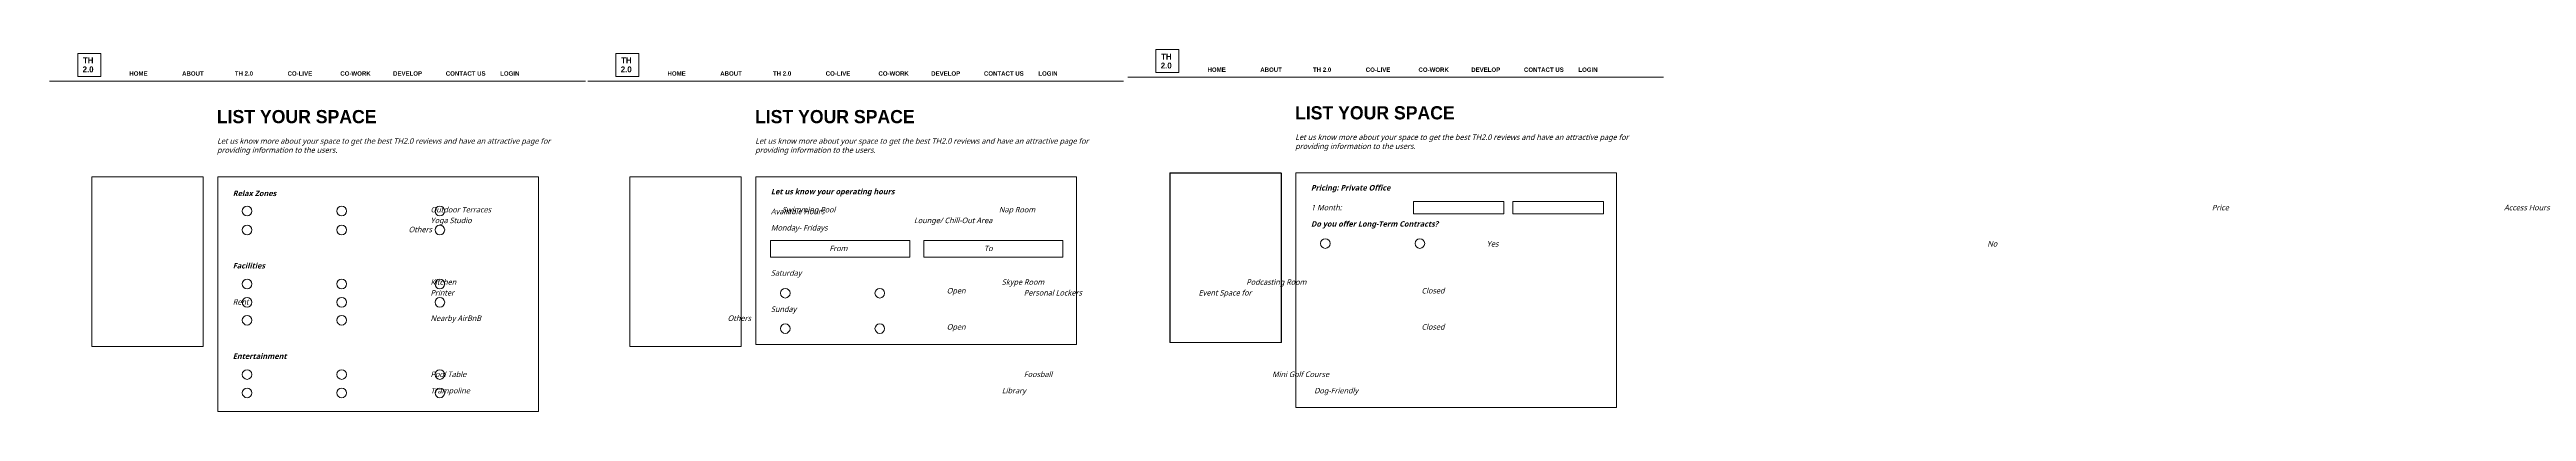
# Model space of a CAD drawing. Header units: inches. Extents: x -8 to 10100, y -1893 to 1161.
# Drawn here: x 5223 to 10012, y -320 to 380 of the extents above; entities that cross this region are included whole.
import ezdxf

# ---------------------------------------------------------------- set-up
doc = ezdxf.new("R2010")
doc.units = ezdxf.units.IN
doc.header["$MEASUREMENT"] = 0
doc.layers.add('Layer 1', color=7, linetype='Continuous')

# ---------------------------------------------------------------- blocks, each defined once
blk = doc.blocks.new('block 205')
at = {"layer": 'Layer 1', "color": 18, "lineweight": 9, "true_color": 0x010101}
blk.add_lwpolyline([(6168.429100000001, -319.9202999999998), (5548.5571, -319.9202999999998), (5548.5571, 133.9835966152896), (6168.429100000001, 133.9835966152896), (6168.429100000001, -319.9202999999998)], dxfattribs=at)
blk = doc.blocks.new('block 204')
at = {"layer": 'Layer 1'}
blk.add_blockref('block 205', (0, 0), dxfattribs=at)
blk = doc.blocks.new('block 203')
at = {"layer": 'Layer 1'}
blk.add_blockref('block 204', (0, 0), dxfattribs=at)
blk = doc.blocks.new('block 206')
at = {"layer": 'Layer 1', "color": 18, "lineweight": 9, "true_color": 0x010101}
blk.add_lwpolyline([(5322.3423, 328.0919999999996), (5277.784500000002, 328.0919999999996), (5277.784500000002, 372.6496905860768), (5322.3423, 372.6496905860768), (5322.3423, 328.0919999999996)], dxfattribs=at)
at = {"layer": 'Layer 1', "color": 253, "true_color": 0xb2b1b1, "char_height": 11.35456377410889, "attachment_point": 7}
for s, insert in [('\\fnevis|b1|i0|c0|p34;\\W1;2.0', (5287.296142578125, 335.8345947265625)), ('\\fnevis|b1|i0|c0|p34;\\W1;TH ', (5288.034423828125, 353.3302001953125))]:
    blk.add_mtext(s, dxfattribs=dict(at, insert=insert))
blk = doc.blocks.new('block 210')
at = {"layer": 'Layer 1', "color": 8, "lineweight": 9, "true_color": 0x808284}
for points in [[(5614.605500000001, 67.75600000000031), (5614.605500000001, 62.58960000000025), (5610.417300000001, 58.40139999999974), (5605.250899999999, 58.40139999999974), (5600.084500000001, 58.40139999999974), (5595.8963, 62.58960000000025), (5595.8963, 67.75600000000031), (5595.8963, 72.92240000000038), (5600.084500000001, 77.11059999999998), (5605.250899999999, 77.11059999999998), (5610.417300000001, 77.11059999999998), (5614.605500000001, 72.92240000000038), (5614.605500000001, 67.75600000000031)], [(5797.473900000001, 67.75600000000031), (5797.473900000001, 62.58960000000025), (5793.2857, 58.40139999999974), (5788.1193, 58.40139999999974), (5782.9529, 58.40139999999974), (5778.7647, 62.58960000000025), (5778.7647, 67.75600000000031), (5778.7647, 72.92240000000038), (5782.9529, 77.11059999999998), (5788.1193, 77.11059999999998), (5793.2857, 77.11059999999998), (5797.473900000001, 72.92240000000038), (5797.473900000001, 67.75600000000031)], [(5987.2925, 67.75600000000031), (5987.2925, 62.58960000000025), (5983.104299999999, 58.40139999999974), (5977.937900000001, 58.40139999999974), (5972.771499999999, 58.40139999999974), (5968.5833, 62.58960000000025), (5968.5833, 67.75600000000031), (5968.5833, 72.92240000000038), (5972.771499999999, 77.11059999999998), (5977.937900000001, 77.11059999999998), (5983.104299999999, 77.11059999999998), (5987.2925, 72.92240000000038), (5987.2925, 67.75600000000031)]]:
    blk.add_open_spline(points, degree=3, knots=[0, 0, 0, 0, 1, 1, 1, 2, 2, 2, 3, 3, 3, 4, 4, 4, 4], dxfattribs=at)
blk = doc.blocks.new('block 211')
at = {"layer": 'Layer 1', "color": 8, "lineweight": 9, "true_color": 0x808284}
for points in [[(5614.605500000001, 31.19670000000042), (5614.605500000001, 26.03020000000015), (5610.417300000001, 21.84199999999964), (5605.250899999999, 21.84199999999964), (5600.084500000001, 21.84199999999964), (5595.8963, 26.03020000000015), (5595.8963, 31.19670000000042), (5595.8963, 36.36309999999958), (5600.084500000001, 40.55130000000008), (5605.250899999999, 40.55130000000008), (5610.417300000001, 40.55130000000008), (5614.605500000001, 36.36309999999958), (5614.605500000001, 31.19670000000042)], [(5797.473900000001, 31.19670000000042), (5797.473900000001, 26.03020000000015), (5793.2857, 21.84199999999964), (5788.1193, 21.84199999999964), (5782.9529, 21.84199999999964), (5778.7647, 26.03020000000015), (5778.7647, 31.19670000000042), (5778.7647, 36.36309999999958), (5782.9529, 40.55130000000008), (5788.1193, 40.55130000000008), (5793.2857, 40.55130000000008), (5797.473900000001, 36.36309999999958), (5797.473900000001, 31.19670000000042)], [(5987.2925, 31.19670000000042), (5987.2925, 26.03020000000015), (5983.104299999999, 21.84199999999964), (5977.937900000001, 21.84199999999964), (5972.771499999999, 21.84199999999964), (5968.5833, 26.03020000000015), (5968.5833, 31.19670000000042), (5968.5833, 36.36309999999958), (5972.771499999999, 40.55130000000008), (5977.937900000001, 40.55130000000008), (5983.104299999999, 40.55130000000008), (5987.2925, 36.36309999999958), (5987.2925, 31.19670000000042)]]:
    blk.add_open_spline(points, degree=3, knots=[0, 0, 0, 0, 1, 1, 1, 2, 2, 2, 3, 3, 3, 4, 4, 4, 4], dxfattribs=at)
blk = doc.blocks.new('block 212')
at = {"layer": 'Layer 1', "color": 8, "lineweight": 9, "true_color": 0x808284}
for points in [[(5614.605500000001, -73.3096999999998), (5614.605500000001, -78.47609999999986), (5610.417300000001, -82.66430000000037), (5605.250899999999, -82.66430000000037), (5600.084500000001, -82.66430000000037), (5595.8963, -78.47609999999986), (5595.8963, -73.3096999999998), (5595.8963, -68.14329999999973), (5600.084500000001, -63.95510000000013), (5605.250899999999, -63.95510000000013), (5610.417300000001, -63.95510000000013), (5614.605500000001, -68.14329999999973), (5614.605500000001, -73.3096999999998)], [(5797.473900000001, -73.3096999999998), (5797.473900000001, -78.47609999999986), (5793.2857, -82.66430000000037), (5788.1193, -82.66430000000037), (5782.9529, -82.66430000000037), (5778.7647, -78.47609999999986), (5778.7647, -73.3096999999998), (5778.7647, -68.14329999999973), (5782.9529, -63.95510000000013), (5788.1193, -63.95510000000013), (5793.2857, -63.95510000000013), (5797.473900000001, -68.14329999999973), (5797.473900000001, -73.3096999999998)], [(5987.2925, -73.3096999999998), (5987.2925, -78.47609999999986), (5983.104299999999, -82.66430000000037), (5977.937900000001, -82.66430000000037), (5972.771499999999, -82.66430000000037), (5968.5833, -78.47609999999986), (5968.5833, -73.3096999999998), (5968.5833, -68.14329999999973), (5972.771499999999, -63.95510000000013), (5977.937900000001, -63.95510000000013), (5983.104299999999, -63.95510000000013), (5987.2925, -68.14329999999973), (5987.2925, -73.3096999999998)]]:
    blk.add_open_spline(points, degree=3, knots=[0, 0, 0, 0, 1, 1, 1, 2, 2, 2, 3, 3, 3, 4, 4, 4, 4], dxfattribs=at)
blk = doc.blocks.new('block 213')
at = {"layer": 'Layer 1', "color": 8, "lineweight": 9, "true_color": 0x808284}
for points in [[(5614.605500000001, -108.8436000000002), (5614.605500000001, -114.0100000000002), (5610.417300000001, -118.1981999999998), (5605.250899999999, -118.1981999999998), (5600.084500000001, -118.1981999999998), (5595.8963, -114.0100000000002), (5595.8963, -108.8436000000002), (5595.8963, -103.6772000000001), (5600.084500000001, -99.48899999999958), (5605.250899999999, -99.48899999999958), (5610.417300000001, -99.48899999999958), (5614.605500000001, -103.6772000000001), (5614.605500000001, -108.8436000000002)], [(5797.473900000001, -108.8436000000002), (5797.473900000001, -114.0100000000002), (5793.2857, -118.1981999999998), (5788.1193, -118.1981999999998), (5782.9529, -118.1981999999998), (5778.7647, -114.0100000000002), (5778.7647, -108.8436000000002), (5778.7647, -103.6772000000001), (5782.9529, -99.48899999999958), (5788.1193, -99.48899999999958), (5793.2857, -99.48899999999958), (5797.473900000001, -103.6772000000001), (5797.473900000001, -108.8436000000002)], [(5987.2925, -108.8436000000002), (5987.2925, -114.0100000000002), (5983.104299999999, -118.1981999999998), (5977.937900000001, -118.1981999999998), (5972.771499999999, -118.1981999999998), (5968.5833, -114.0100000000002), (5968.5833, -108.8436000000002), (5968.5833, -103.6772000000001), (5972.771499999999, -99.48899999999958), (5977.937900000001, -99.48899999999958), (5983.104299999999, -99.48899999999958), (5987.2925, -103.6772000000001), (5987.2925, -108.8436000000002)]]:
    blk.add_open_spline(points, degree=3, knots=[0, 0, 0, 0, 1, 1, 1, 2, 2, 2, 3, 3, 3, 4, 4, 4, 4], dxfattribs=at)
blk = doc.blocks.new('block 214')
at = {"layer": 'Layer 1', "color": 8, "lineweight": 9, "true_color": 0x808284}
for points in [[(5614.605500000001, -248.4814999999999), (5614.605500000001, -253.6478999999999), (5610.417300000001, -257.8361999999997), (5605.250899999999, -257.8361999999997), (5600.084500000001, -257.8361999999997), (5595.8963, -253.6478999999999), (5595.8963, -248.4814999999999), (5595.8963, -243.3150999999998), (5600.084500000001, -239.1269000000002), (5605.250899999999, -239.1269000000002), (5610.417300000001, -239.1269000000002), (5614.605500000001, -243.3150999999998), (5614.605500000001, -248.4814999999999)], [(5797.473900000001, -248.4814999999999), (5797.473900000001, -253.6478999999999), (5793.2857, -257.8361999999997), (5788.1193, -257.8361999999997), (5782.9529, -257.8361999999997), (5778.7647, -253.6478999999999), (5778.7647, -248.4814999999999), (5778.7647, -243.3150999999998), (5782.9529, -239.1269000000002), (5788.1193, -239.1269000000002), (5793.2857, -239.1269000000002), (5797.473900000001, -243.3150999999998), (5797.473900000001, -248.4814999999999)], [(5987.2925, -248.4814999999999), (5987.2925, -253.6478999999999), (5983.104299999999, -257.8361999999997), (5977.937900000001, -257.8361999999997), (5972.771499999999, -257.8361999999997), (5968.5833, -253.6478999999999), (5968.5833, -248.4814999999999), (5968.5833, -243.3150999999998), (5972.771499999999, -239.1269000000002), (5977.937900000001, -239.1269000000002), (5983.104299999999, -239.1269000000002), (5987.2925, -243.3150999999998), (5987.2925, -248.4814999999999)]]:
    blk.add_open_spline(points, degree=3, knots=[0, 0, 0, 0, 1, 1, 1, 2, 2, 2, 3, 3, 3, 4, 4, 4, 4], dxfattribs=at)
blk = doc.blocks.new('block 215')
at = {"layer": 'Layer 1', "color": 8, "lineweight": 9, "true_color": 0x808284}
for points in [[(5614.605500000001, -284.0154000000002), (5614.605500000001, -289.1818000000003), (5610.417300000001, -293.3699999999999), (5605.250899999999, -293.3699999999999), (5600.084500000001, -293.3699999999999), (5595.8963, -289.1818000000003), (5595.8963, -284.0154000000002), (5595.8963, -278.8490000000002), (5600.084500000001, -274.6607999999997), (5605.250899999999, -274.6607999999997), (5610.417300000001, -274.6607999999997), (5614.605500000001, -278.8490000000002), (5614.605500000001, -284.0154000000002)], [(5797.473900000001, -284.0154000000002), (5797.473900000001, -289.1818000000003), (5793.2857, -293.3699999999999), (5788.1193, -293.3699999999999), (5782.9529, -293.3699999999999), (5778.7647, -289.1818000000003), (5778.7647, -284.0154000000002), (5778.7647, -278.8490000000002), (5782.9529, -274.6607999999997), (5788.1193, -274.6607999999997), (5793.2857, -274.6607999999997), (5797.473900000001, -278.8490000000002), (5797.473900000001, -284.0154000000002)], [(5987.2925, -284.0154000000002), (5987.2925, -289.1818000000003), (5983.104299999999, -293.3699999999999), (5977.937900000001, -293.3699999999999), (5972.771499999999, -293.3699999999999), (5968.5833, -289.1818000000003), (5968.5833, -284.0154000000002), (5968.5833, -278.8490000000002), (5972.771499999999, -274.6607999999997), (5977.937900000001, -274.6607999999997), (5983.104299999999, -274.6607999999997), (5987.2925, -278.8490000000002), (5987.2925, -284.0154000000002)]]:
    blk.add_open_spline(points, degree=3, knots=[0, 0, 0, 0, 1, 1, 1, 2, 2, 2, 3, 3, 3, 4, 4, 4, 4], dxfattribs=at)
blk = doc.blocks.new('block 216')
at = {"layer": 'Layer 1', "color": 8, "lineweight": 9, "true_color": 0x808284}
for points in [[(5614.605500000001, -143.4480999999996), (5614.605500000001, -148.6145999999999), (5610.417300000001, -152.8028000000004), (5605.250899999999, -152.8028000000004), (5600.084500000001, -152.8028000000004), (5595.8963, -148.6145999999999), (5595.8963, -143.4480999999996), (5595.8963, -138.2816999999995), (5600.084500000001, -134.0934999999999), (5605.250899999999, -134.0934999999999), (5610.417300000001, -134.0934999999999), (5614.605500000001, -138.2816999999995), (5614.605500000001, -143.4480999999996)], [(5797.473900000001, -143.4480999999996), (5797.473900000001, -148.6145999999999), (5793.2857, -152.8028000000004), (5788.1193, -152.8028000000004), (5782.9529, -152.8028000000004), (5778.7647, -148.6145999999999), (5778.7647, -143.4480999999996), (5778.7647, -138.2816999999995), (5782.9529, -134.0934999999999), (5788.1193, -134.0934999999999), (5793.2857, -134.0934999999999), (5797.473900000001, -138.2816999999995), (5797.473900000001, -143.4480999999996)]]:
    blk.add_open_spline(points, degree=3, knots=[0, 0, 0, 0, 1, 1, 1, 2, 2, 2, 3, 3, 3, 4, 4, 4, 4], dxfattribs=at)
blk = doc.blocks.new('block 227')
at = {"layer": 'Layer 1', "color": 18, "lineweight": 9, "true_color": 0x010101}
blk.add_lwpolyline([(5520.290199999999, -194.0078000000003), (5304.9015, -194.0078000000003), (5304.9015, 133.9235966168053), (5520.290199999999, 133.9235966168053), (5520.290199999999, -194.0078000000003)], dxfattribs=at)
blk = doc.blocks.new('block 226')
at = {"layer": 'Layer 1'}
blk.add_blockref('block 227', (0, 0), dxfattribs=at)
blk = doc.blocks.new('block 247')
at = {"layer": 'Layer 1', "color": 18, "lineweight": 9, "true_color": 0x010101}
blk.add_lwpolyline([(7208.7709, -190.5222999999996), (6588.8989, -190.5222999999996), (6588.8989, 133.9835966152896), (7208.7709, 133.9835966152896), (7208.7709, -190.5222999999996)], dxfattribs=at)
blk = doc.blocks.new('block 246')
at = {"layer": 'Layer 1'}
blk.add_blockref('block 247', (0, 0), dxfattribs=at)
blk = doc.blocks.new('block 245')
at = {"layer": 'Layer 1'}
blk.add_blockref('block 246', (0, 0), dxfattribs=at)
blk = doc.blocks.new('block 248')
at = {"layer": 'Layer 1', "color": 18, "lineweight": 9, "true_color": 0x010101}
blk.add_lwpolyline([(6362.6841, 328.0919999999996), (6318.1263, 328.0919999999996), (6318.1263, 372.6496905860768), (6362.6841, 372.6496905860768), (6362.6841, 328.0919999999996)], dxfattribs=at)
at = {"layer": 'Layer 1', "color": 253, "true_color": 0xb2b1b1, "char_height": 11.35456377410889, "attachment_point": 7}
for s, insert in [('\\fnevis|b1|i0|c0|p34;\\W1;2.0', (6327.637901306152, 335.8345947265625)), ('\\fnevis|b1|i0|c0|p34;\\W1;TH ', (6328.376182556152, 353.3302001953125))]:
    blk.add_mtext(s, dxfattribs=dict(at, insert=insert))
blk = doc.blocks.new('block 253')
at = {"layer": 'Layer 1', "color": 8, "lineweight": 9, "true_color": 0x808284}
for points in [[(6654.9473, -91.17870000000039), (6654.9473, -96.34510000000046), (6650.759099999999, -100.5333000000001), (6645.592700000001, -100.5333000000001), (6640.426299999999, -100.5333000000001), (6636.2381, -96.34510000000046), (6636.2381, -91.17870000000039), (6636.2381, -86.01230000000032), (6640.426299999999, -81.82409999999982), (6645.592700000001, -81.82409999999982), (6650.759099999999, -81.82409999999982), (6654.9473, -86.01230000000032), (6654.9473, -91.17870000000039)], [(6837.815699999999, -91.17870000000039), (6837.815699999999, -96.34510000000046), (6833.627500000001, -100.5333000000001), (6828.4611, -100.5333000000001), (6823.2947, -100.5333000000001), (6819.106500000002, -96.34510000000046), (6819.106500000002, -91.17870000000039), (6819.106500000002, -86.01230000000032), (6823.2947, -81.82409999999982), (6828.4611, -81.82409999999982), (6833.627500000001, -81.82409999999982), (6837.815699999999, -86.01230000000032), (6837.815699999999, -91.17870000000039)]]:
    blk.add_open_spline(points, degree=3, knots=[0, 0, 0, 0, 1, 1, 1, 2, 2, 2, 3, 3, 3, 4, 4, 4, 4], dxfattribs=at)
blk = doc.blocks.new('block 254')
at = {"layer": 'Layer 1', "color": 8, "lineweight": 9, "true_color": 0x808284}
for points in [[(6654.9473, -159.5947999999999), (6654.9473, -164.7611999999999), (6650.759099999999, -168.9494000000004), (6645.592700000001, -168.9494000000004), (6640.426299999999, -168.9494000000004), (6636.2381, -164.7611999999999), (6636.2381, -159.5947999999999), (6636.2381, -154.4283999999998), (6640.426299999999, -150.2402000000002), (6645.592700000001, -150.2402000000002), (6650.759099999999, -150.2402000000002), (6654.9473, -154.4283999999998), (6654.9473, -159.5947999999999)], [(6837.815699999999, -159.5947999999999), (6837.815699999999, -164.7611999999999), (6833.627500000001, -168.9494000000004), (6828.4611, -168.9494000000004), (6823.2947, -168.9494000000004), (6819.106500000002, -164.7611999999999), (6819.106500000002, -159.5947999999999), (6819.106500000002, -154.4283999999998), (6823.2947, -150.2402000000002), (6828.4611, -150.2402000000002), (6833.627500000001, -150.2402000000002), (6837.815699999999, -154.4283999999998), (6837.815699999999, -159.5947999999999)]]:
    blk.add_open_spline(points, degree=3, knots=[0, 0, 0, 0, 1, 1, 1, 2, 2, 2, 3, 3, 3, 4, 4, 4, 4], dxfattribs=at)
blk = doc.blocks.new('block 256')
at = {"layer": 'Layer 1', "color": 18, "lineweight": 9, "true_color": 0x010101}
blk.add_lwpolyline([(6560.632000000001, -194.0078000000003), (6345.2433, -194.0078000000003), (6345.2433, 133.9235966168053), (6560.632000000001, 133.9235966168053), (6560.632000000001, -194.0078000000003)], dxfattribs=at)
blk = doc.blocks.new('block 255')
at = {"layer": 'Layer 1'}
blk.add_blockref('block 256', (0, 0), dxfattribs=at)
blk = doc.blocks.new('block 297')
at = {"layer": 'Layer 1', "color": 18, "lineweight": 9, "true_color": 0x010101}
blk.add_lwpolyline([(7604.8464, -186.7257), (7389.457699999999, -186.7257), (7389.457699999999, 141.2055964328474), (7604.8464, 141.2055964328474), (7604.8464, -186.7257)], dxfattribs=at)
blk = doc.blocks.new('block 296')
at = {"layer": 'Layer 1'}
blk.add_blockref('block 297', (0, 0), dxfattribs=at)
blk = doc.blocks.new('block 300')
at = {"layer": 'Layer 1', "color": 18, "lineweight": 9, "true_color": 0x010101}
blk.add_lwpolyline([(8252.7727, -312.5264999999999), (7632.9007, -312.5264999999999), (7632.9007, 141.3773964285056), (8252.7727, 141.3773964285056), (8252.7727, -312.5264999999999)], dxfattribs=at)
blk = doc.blocks.new('block 299')
at = {"layer": 'Layer 1'}
blk.add_blockref('block 300', (0, 0), dxfattribs=at)
blk = doc.blocks.new('block 302')
at = {"layer": 'Layer 1', "color": 18, "lineweight": 9, "true_color": 0x010101}
blk.add_lwpolyline([(7604.6111, -186.5538999999999), (7389.222400000001, -186.5538999999999), (7389.222400000001, 141.3773964285056), (7604.6111, 141.3773964285056), (7604.6111, -186.5538999999999)], dxfattribs=at)
blk = doc.blocks.new('block 301')
at = {"layer": 'Layer 1'}
blk.add_blockref('block 302', (0, 0), dxfattribs=at)
blk = doc.blocks.new('block 298')
at = {"layer": 'Layer 1'}
for name in ['block 301', 'block 299']:
    blk.add_blockref(name, (0, 0), dxfattribs=at)
blk = doc.blocks.new('block 303')
at = {"layer": 'Layer 1', "color": 18, "lineweight": 9, "true_color": 0x010101}
blk.add_lwpolyline([(7406.6859, 335.4856915249184), (7362.1281, 335.4856915249184), (7362.1281, 380.0433903992962), (7406.6859, 380.0433903992962), (7406.6859, 335.4856915249184)], dxfattribs=at)
at = {"layer": 'Layer 1', "color": 253, "true_color": 0xb2b1b1, "char_height": 11.35456377410889, "attachment_point": 7}
for s, insert in [('\\fnevis|b1|i0|c0|p34;\\W1;2.0', (7371.639709472656, 343.2284088134766)), ('\\fnevis|b1|i0|c0|p34;\\W1;TH ', (7372.377990722656, 360.7240142822266))]:
    blk.add_mtext(s, dxfattribs=dict(at, insert=insert))
blk = doc.blocks.new('block 305')
at = {"layer": 'Layer 1', "color": 18, "lineweight": 9, "true_color": 0x010101}
for points in [[(8034.764999999999, 62.26000000000022), (7859.937, 62.26000000000022), (7859.937, 85.91610000000037), (8034.764999999999, 85.91610000000037), (8034.764999999999, 62.26000000000022)], [(8227.2096, 62.26000000000022), (8052.3815, 62.26000000000022), (8052.3815, 85.91610000000037), (8227.2096, 85.91610000000037), (8227.2096, 62.26000000000022)]]:
    blk.add_lwpolyline(points, dxfattribs=at)
blk = doc.blocks.new('block 306')
at = {"layer": 'Layer 1', "color": 8, "lineweight": 9, "true_color": 0x808284}
for points in [[(7698.949100000002, 4.853060000000369), (7698.949100000002, -0.3133429999998043), (7694.760900000001, -4.501540000000205), (7689.594499999999, -4.501540000000205), (7684.428100000001, -4.501540000000205), (7680.2399, -0.3133429999998043), (7680.2399, 4.853060000000369), (7680.2399, 10.01950000000033), (7684.428100000001, 14.20769999999993), (7689.594499999999, 14.20769999999993), (7694.760900000001, 14.20769999999993), (7698.949100000002, 10.01950000000033), (7698.949100000002, 4.853060000000369)], [(7881.817500000001, 4.853060000000369), (7881.817500000001, -0.3133429999998043), (7877.629300000001, -4.501540000000205), (7872.4629, -4.501540000000205), (7867.2965, -4.501540000000205), (7863.1083, -0.3133429999998043), (7863.1083, 4.853060000000369), (7863.1083, 10.01950000000033), (7867.2965, 14.20769999999993), (7872.4629, 14.20769999999993), (7877.629300000001, 14.20769999999993), (7881.817500000001, 10.01950000000033), (7881.817500000001, 4.853060000000369)]]:
    blk.add_open_spline(points, degree=3, knots=[0, 0, 0, 0, 1, 1, 1, 2, 2, 2, 3, 3, 3, 4, 4, 4, 4], dxfattribs=at)

msp = doc.modelspace()

# ---------------------------------------------------------------- linework, layer by layer
at = {"layer": 'Layer 1', "color": 18, "lineweight": 5, "true_color": 0x010101}
for points in [[(5223.3423, 319.0058919412331), (6259.3423, 319.0058919412331)], [(6263.6841, 319.0058919412331), (7299.6841, 319.0058919412331)], [(7307.6859, 326.3995917544526), (8343.6859, 326.3995917544526)]]:
    msp.add_lwpolyline(points, dxfattribs=at)
at = {"layer": 'Layer 1', "color": 18, "lineweight": 9, "true_color": 0x010101}
for points in [[(6886.169900000001, -21.28169999999955), (6617.1556, -21.28169999999955), (6617.1556, 10.91939999999977), (6886.169900000001, 10.91939999999977), (6886.169900000001, -21.28169999999955)], [(7182.291300000001, -21.28169999999955), (6913.277, -21.28169999999955), (6913.277, 10.91939999999977), (7182.291300000001, 10.91939999999977), (7182.291300000001, -21.28169999999955)]]:
    msp.add_lwpolyline(points, dxfattribs=at)

# ---------------------------------------------------------------- block references
at = {"layer": 'Layer 1'}
for name in ['block 206', 'block 248', 'block 303', 'block 226', 'block 203', 'block 255', 'block 245', 'block 298', 'block 296', 'block 210', 'block 305', 'block 211', 'block 306', 'block 212', 'block 253', 'block 213', 'block 216', 'block 254', 'block 214', 'block 215']:
    msp.add_blockref(name, (0, 0), dxfattribs=at)

# ---------------------------------------------------------------- texts
at = {"layer": 'Layer 1', "color": 252, "true_color": 0x989898, "attachment_point": 7}
for s, insert, char_height in [('\\fnevis|b1|i0|c0|p34;\\W1;HOME^I^IABOUT^I^ITH 2.0^I^ICO-LIVE^I^ICO-WORK^I^IDEVELOP^I^ICONTACT US^I^ILOGIN ', (5377.677734375, 329.2989501953125), 8.495999999999999), ('\\fnevis|b1|i0|c0|p34;\\W1;HOME^I^IABOUT^I^ITH 2.0^I^ICO-LIVE^I^ICO-WORK^I^IDEVELOP^I^ICONTACT US^I^ILOGIN ', (6418.01953125, 329.2989501953125), 8.495999999999999), ('\\fnevis|b1|i0|c0|p34;\\W1;HOME^I^IABOUT^I^ITH 2.0^I^ICO-LIVE^I^ICO-WORK^I^IDEVELOP^I^ICONTACT US^I^ILOGIN ', (7462.02099609375, 336.6927185058594), 8.495999999999999), ('\\fnevis|b1|i0|c0|p34;\\W1;LIST YOUR SPACE', (5546.791015625, 237.215576171875), 25.488), ('\\fnevis|b1|i0|c0|p34;\\W1;LIST YOUR SPACE', (6587.1328125, 237.215576171875), 25.488), ('\\fnevis|b1|i0|c0|p34;\\W1;LIST YOUR SPACE', (7631.134765625, 244.6093444824219), 25.488)]:
    msp.add_mtext(s, dxfattribs=dict(at, insert=insert, char_height=char_height))
at = {"layer": 'Layer 1', "color": 8, "true_color": 0x808284, "char_height": 10.62, "attachment_point": 7}
for s, insert in [('\\fRoboto Light|b0|i1|c0|p34;\\W1;providing information to the users.', (5547.25439453125, 176.7498321533203)), ('\\fRoboto Light|b0|i1|c0|p34;\\W1;Let us know more about your space to get the best TH2.0 reviews and have an attractive page for ', (5547.25439453125, 194.2454376220703)), ('\\fRoboto Light|b0|i1|c0|p34;\\W1;providing information to the users.', (6587.59619140625, 176.7498321533203)), ('\\fRoboto Light|b0|i1|c0|p34;\\W1;Let us know more about your space to get the best TH2.0 reviews and have an attractive page for ', (6587.59619140625, 194.2454376220703)), ('\\fRoboto Light|b0|i1|c0|p34;\\W1;providing information to the users.', (7631.59765625, 184.1435699462891)), ('\\fRoboto Light|b0|i1|c0|p34;\\W1;Let us know more about your space to get the best TH2.0 reviews and have an attractive page for ', (7631.59765625, 201.6391754150391))]:
    msp.add_mtext(s, dxfattribs=dict(at, insert=insert))
at = {"layer": 'Layer 1', "color": 250, "true_color": 0x231f20, "char_height": 10.62, "attachment_point": 7}
for s, insert in [('\\fRoboto|b1|i1|c0|p34;\\W1;Relax Zones', (5577.604248046875, 96.44418334960938)), ('\\fRoboto|b1|i1|c0|p34;\\W1;Let us know your operating hours', (6617.946044921875, 96.44418334960938)), ('\\fRoboto|b1|i1|c0|p34;\\W1;Pricing: Private Office', (7661.94775390625, 103.8379516601562)), ('\\fRoboto Light|b0|i1|c0|p34;\\W1;1 Month:^I^I^I^I^I^I^I^I^I^I^I^I^I^I^I^I^I^I^I^I^I^I^I^I^I^I^I^I^I^I^I^I^I^I^I^I^I^I^I^IPrice^I^I^I^I^I^I^I^I^I^I^I^I^I^I^I^I^I^I^I^I^I^I^I^I^I^I^IAccess Hours', (7661.94775390625, 68.84722900390625)), ('\\fRoboto Light|b0|i1|c0|p34;\\W1;^I^I^I^I^I^I^I^I^IYoga Studio^I^I^I^I^I^I^I^I^I^I^I^I^I^I^I^I^I^I^I^I^ILounge/ Chill-Out Area^I^I^I^I^I^I^I^I^IOthers', (5577.604248046875, 26.46224975585938)), ('\\fRoboto Light|b0|i1|c0|p34;\\W1;^I^I^I^I^I^I^I^I^IOutdoor Terraces^I^I^I^I^I^I^I^I^I^I^I^I^I^ISwimming Pool^I^I^I^I^I^I^I^I^I^I^I^I^I^I^I^I^INap Room', (5577.604248046875, 61.45346069335938)), ('\\fRoboto Light|b0|i1|c0|p34;\\W1;Available Hours', (6617.946044921875, 61.45346069335938)), ('\\fRoboto|b1|i1|c0|p34;\\W1;Do you offer Long-Term Contracts? ', (7661.94775390625, 33.85601806640625)), ('\\fRoboto Black|b0|i1|c0|p34;\\W1;Monday- Fridays', (6617.946044921875, 26.46224975585938)), ('\\fRoboto Light|b0|i1|c0|p34;\\W1;^I^I^I^I^I^I^I^IYes^I^I^I^I^I^I^I^I^I^I^I^I^I^I^I^I^I^I^I^I^I^I^I^I^I^I^I^I^I^I^INo^I^I', (7661.94775390625, -1.13470458984375)), ('\\fRoboto|b1|i1|c0|p34;\\W1;Facilities', (5577.604248046875, -43.51968383789062)), ('\\fRoboto Black|b0|i1|c0|p34;\\W1;Saturday', (6617.946044921875, -61.01528930664062)), ('\\fRoboto Light|b0|i1|c0|p34;\\W1;^I^I^I^I^I^I^I^I^IKitchen ^I^I^I^I^I^I^I^I^I^I^I^I^I^I^I^I^I^I^I^I^I^I^I^I^ISkype Room^I^I^I^I^I^I^I^I^I^I^I^I^I^I^I^I^I^I^I^I^I^IPodcasting Room', (5577.604248046875, -78.51040649414062)), ('\\fRoboto Light|b0|i1|c0|p34;\\W1;^I^I^I^I^I^I^I^I^IPrinter^I^I^I^I^I^I^I^I^I^I^I^I^I^I^I^I^I^I^I^I^I^I^I^I^I^IPersonal Lockers^I^I^I^I^I^I^I^I^I^I^I^I^I^I^I^IEvent Space for Rent', (5577.604248046875, -113.5016174316406)), ('\\fRoboto Light|b0|i1|c0|p34;\\W1;^I^I^I^I^I^I^I^IOpen ^I^I^I^I^I^I^I^I^I^I^I^I^I^I^I^I^I^I^I^I^I^I^I^I^I^I^I^IClosed', (6617.946044921875, -95.25506591796875)), ('\\fRoboto Light|b0|i1|c0|p34;\\W1;^I^I^I^I^I^I^I^I^INearby AirBnB^I^I^I^I^I^I^I^I^I^I^I^I^I^I^I^I^IOthers', (5577.604248046875, -148.4923400878906)), ('\\fRoboto Black|b0|i1|c0|p34;\\W1;Sunday', (6617.946044921875, -130.9972229003906)), ('\\fRoboto Light|b0|i1|c0|p34;\\W1;^I^I^I^I^I^I^I^IOpen ^I^I^I^I^I^I^I^I^I^I^I^I^I^I^I^I^I^I^I^I^I^I^I^I^I^I^I^IClosed', (6617.946044921875, -165.2369995117188)), ('\\fRoboto|b1|i1|c0|p34;\\W1;Entertainment', (5577.604248046875, -218.4742736816406)), ('\\fRoboto Light|b0|i1|c0|p34;\\W1;^I^I^I^I^I^I^I^I^IPool Table^I^I^I^I^I^I^I^I^I^I^I^I^I^I^I^I^I^I^I^I^I^I^I^I^I^IFoosball^I^I^I^I^I^I^I^I^I^I^I^I^I^I^I^I^I^I^I^I^I^I^I^IMini Golf Course', (5577.604248046875, -253.4654846191406)), ('\\fRoboto Light|b0|i1|c0|p34;\\W1;^I^I^I^I^I^I^I^I^ITrampoline^I^I^I^I^I^I^I^I^I^I^I^I^I^I^I^I^I^I^I^I^I^I^I^I^ILibrary^I^I^I^I^I^I^I^I^I^I^I^I^I^I^I^I^I^I^I^I^I^I^I^I^I^IDog-Friendly', (5577.604248046875, -288.4562072753906))]:
    msp.add_mtext(s, dxfattribs=dict(at, insert=insert))
at = {"layer": 'Layer 1', "color": 8, "true_color": 0x808080, "char_height": 10.62, "attachment_point": 7}
for s, insert in [('\\fRoboto Light|b0|i1|c0|p34;\\W1;From', (6730.96435546875, -9.87664794921875)), ('\\fRoboto Light|b0|i1|c0|p34;\\W1;To', (7030.04052734375, -9.87664794921875))]:
    msp.add_mtext(s, dxfattribs=dict(at, insert=insert))

doc.saveas('drawing.dxf')
